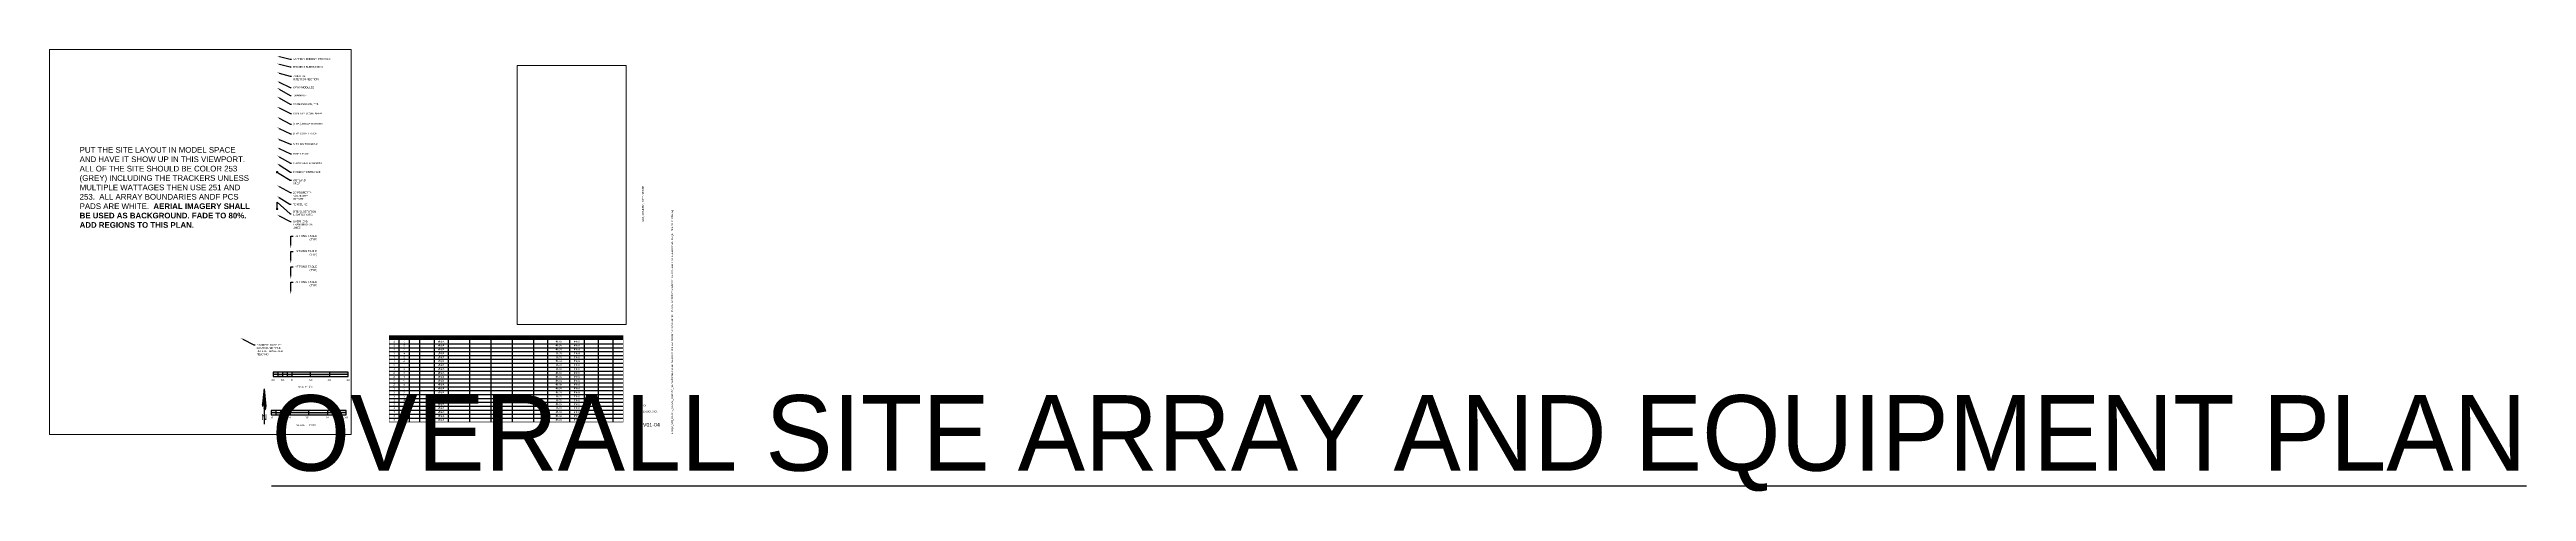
# Paper-space layout 'PV01-04 OVERALL SITE ARRAY AND EQUIPMENT PLAN' of a CAD drawing. Header units: feet. Extents: x 0 to 132, y -3 to 21.
import ezdxf
from ezdxf import colors
from ezdxf.entities.mleader import LeaderData, LeaderLine
from ezdxf.enums import TextEntityAlignment as Align
from ezdxf.math import Vec2, Vec3

# ---------------------------------------------------------------- set-up
doc = ezdxf.new("R2018")
doc.units = ezdxf.units.FT
doc.header["$MEASUREMENT"] = 0
for name, color, linetype in [('G-ANNO-REV1', 2, 'Continuous'), ('G-ANNO-TEXT', 1, 'Continuous'), ('G-ANNO-TTBL', 1, 'Continuous'), ('PV-AUTOTABLES', 7, 'Continuous')]:
    doc.layers.add(name, color=color, linetype=linetype)
doc.layers.add('G-NPLT', color=67, linetype='Continuous', plot=False)
doc.layers.add('VP', color=31, linetype='Continuous', plot=False)
doc.styles.add('NEI-A', font='arial.ttf')
doc.styles.get("Standard").update_dxf_attribs({"font": 'arial.ttf'})

# ---------------------------------------------------------------- blocks, each defined once
blk = doc.blocks.new('*A10')
at = {"layer": 'G-ANNO-REV1', "color": 7, "linetype": 'Continuous', "ltscale": 0.083333, "const_width": 0.0208}
blk.add_lwpolyline([(12.48, 0), (0, 0), (0, -4.6), (12.48, -4.6)], close=True, dxfattribs=at)
at = {"layer": 'G-ANNO-REV1', "color": 7, "linetype": 'Continuous', "ltscale": 0.083333}
for points in [[(0.52, 0), (0.52, -4.6)], [(1.07, 0), (1.07, -4.6)], [(1.62, 0), (1.62, -4.6)], [(2.39, 0), (2.39, -4.6)], [(3.15, 0), (3.15, -4.6)], [(4.28, 0), (4.28, -4.6)], [(5.42, 0), (5.42, -4.6)], [(6.55, 0), (6.55, -4.6)], [(7.69, 0), (7.69, -4.6)], [(8.45, 0), (8.45, -4.6)], [(9.62, 0), (9.62, -4.6)], [(10.39, 0), (10.39, -4.6)], [(11.15, 0), (11.15, -4.6)], [(11.92, 0), (11.92, -4.6)], [(0, -0.43), (12.48, -0.43)], [(0, -0.64), (12.48, -0.64)], [(0, -0.84), (12.48, -0.84)], [(0, -1.05), (12.48, -1.05)], [(0, -1.26), (12.48, -1.26)], [(0, -1.47), (12.48, -1.47)], [(0, -1.68), (12.48, -1.68)], [(0, -1.89), (12.48, -1.89)], [(0, -2.09), (12.48, -2.09)], [(0, -2.3), (12.48, -2.3)], [(0, -2.51), (12.48, -2.51)], [(0, -2.72), (12.48, -2.72)], [(0, -2.93), (12.48, -2.93)], [(0, -3.14), (12.48, -3.14)], [(0, -3.34), (12.48, -3.34)], [(0, -3.55), (12.48, -3.55)], [(0, -3.76), (12.48, -3.76)], [(0, -3.97), (12.48, -3.97)], [(0, -4.18), (12.48, -4.18)], [(0, -4.39), (12.48, -4.39)]]:
    blk.add_lwpolyline(points, dxfattribs=at)
at = {"layer": 'G-ANNO-REV1', "color": 7, "linetype": 'Continuous', "ltscale": 0.083333, "const_width": 0.0208}
blk.add_lwpolyline([(0, -0.22), (12.48, -0.22)], dxfattribs=at)
at = {"layer": 'G-ANNO-REV1', "color": 254, "true_color": 0xd0cece}
for points in [[(0, 0), (0.52, 0), (0, -0.22), (0.52, -0.22)], [(0.52, 0), (1.07, 0), (0.52, -0.22), (1.07, -0.22)], [(1.07, 0), (1.62, 0), (1.07, -0.22), (1.62, -0.22)], [(1.62, 0), (2.39, 0), (1.62, -0.22), (2.39, -0.22)], [(2.39, 0), (3.15, 0), (2.39, -0.22), (3.15, -0.22)], [(3.15, 0), (4.28, 0), (3.15, -0.22), (4.28, -0.22)], [(4.28, 0), (5.42, 0), (4.28, -0.22), (5.42, -0.22)], [(5.42, 0), (6.55, 0), (5.42, -0.22), (6.55, -0.22)], [(6.55, 0), (7.69, 0), (6.55, -0.22), (7.69, -0.22)], [(7.69, 0), (8.45, 0), (7.69, -0.22), (8.45, -0.22)], [(8.45, 0), (9.62, 0), (8.45, -0.22), (9.62, -0.22)], [(9.62, 0), (10.39, 0), (9.62, -0.22), (10.39, -0.22)], [(10.39, 0), (11.15, 0), (10.39, -0.22), (11.15, -0.22)], [(11.15, 0), (11.92, 0), (11.15, -0.22), (11.92, -0.22)], [(11.92, 0), (12.48, 0), (11.92, -0.22), (12.48, -0.22)]]:
    blk.add_solid(points, dxfattribs=at)
at = {"layer": 'G-ANNO-REV1', "color": 7, "char_height": 0.0993, "attachment_point": 5, "style": 'NEI-A'}
for s, insert in [('\\fCalibri|b1|i0|c0|p34;PCS#', (0.26, -0.11)), ('\\fCalibri|b0|i0|c0|p34;1', (0.26, -0.32)), ('\\fCalibri|b0|i0|c0|p34;1', (0.26, -0.53)), ('\\fCalibri|b0|i0|c0|p34;1', (0.26, -0.74)), ('\\fCalibri|b0|i0|c0|p34;1', (0.26, -0.95)), ('\\fCalibri|b0|i0|c0|p34;1', (0.26, -1.16)), ('\\fCalibri|b0|i0|c0|p34;1', (0.26, -1.36)), ('\\fCalibri|b1|i0|c0|p34;INV#', (0.8, -0.11)), ('\\fCalibri|b0|i0|c0|p34;2', (0.8, -0.53)), ('\\fCalibri|b0|i0|c0|p34;3', (0.8, -0.74)), ('\\fCalibri|b0|i0|c0|p34;4', (0.8, -0.95)), ('\\fCalibri|b0|i0|c0|p34;5', (0.8, -1.16)), ('\\fCalibri|b0|i0|c0|p34;6', (0.8, -1.36)), ('\\fCalibri|b0|i0|c0|p34;1', (0.8, -0.32)), ('\\fCalibri|b1|i0|c0|p34;CKT#', (1.35, -0.11)), ('\\fCalibri|b0|i0|c0|p34; ', (1.35, -0.32)), ('\\fCalibri|b0|i0|c0|p34; ', (1.35, -0.53)), ('\\fCalibri|b0|i0|c0|p34; ', (1.35, -0.74)), ('\\fCalibri|b0|i0|c0|p34; ', (1.35, -0.95)), ('\\fCalibri|b0|i0|c0|p34; ', (1.35, -1.16)), ('\\fCalibri|b1|i0|c0|p34;MODULE', (2.01, -0.11)), ('\\fCalibri|b0|i0|c0|p34; ', (2.01, -0.32)), ('\\fCalibri|b0|i0|c0|p34; ', (2.01, -0.53)), ('\\fCalibri|b0|i0|c0|p34; ', (2.01, -0.74)), ('\\fCalibri|b0|i0|c0|p34; ', (2.01, -0.95)), ('\\fCalibri|b0|i0|c0|p34; ', (2.01, -1.16)), ('\\fCalibri|b1|i0|c0|p34;BIN CLASS', (2.77, -0.11)), ('\\fCalibri|b0|i0|c0|p34;#N/A', (2.77, -0.32)), ('\\fCalibri|b0|i0|c0|p34;#N/A', (2.77, -0.53)), ('\\fCalibri|b0|i0|c0|p34;#N/A', (2.77, -0.74)), ('\\fCalibri|b0|i0|c0|p34;#N/A', (2.77, -0.95)), ('\\fCalibri|b0|i0|c0|p34;#N/A', (2.77, -1.16)), ('\\fCalibri|b0|i0|c0|p34;#N/A', (2.77, -1.36)), ('\\fCalibri|b1|i0|c0|p34;1 STRING TRKS.', (3.71, -0.11)), ('\\fCalibri|b0|i0|c0|p34; ', (3.71, -0.32)), ('\\fCalibri|b0|i0|c0|p34; ', (3.71, -0.53)), ('\\fCalibri|b0|i0|c0|p34; ', (3.71, -0.74)), ('\\fCalibri|b0|i0|c0|p34; ', (3.71, -0.95)), ('\\fCalibri|b0|i0|c0|p34; ', (3.71, -1.16)), ('\\fCalibri|b1|i0|c0|p34;2 STRING TRKS.', (4.85, -0.11)), ('\\fCalibri|b0|i0|c0|p34; ', (4.85, -0.32)), ('\\fCalibri|b0|i0|c0|p34; ', (4.85, -0.53)), ('\\fCalibri|b0|i0|c0|p34; ', (4.85, -0.74)), ('\\fCalibri|b0|i0|c0|p34; ', (4.85, -0.95)), ('\\fCalibri|b0|i0|c0|p34; ', (4.85, -1.16)), ('\\fCalibri|b1|i0|c0|p34;3 STRING TRKS.', (5.98, -0.11)), ('\\fCalibri|b0|i0|c0|p34; ', (5.98, -0.32)), ('\\fCalibri|b0|i0|c0|p34; ', (5.98, -0.53)), ('\\fCalibri|b0|i0|c0|p34; ', (5.98, -0.74)), ('\\fCalibri|b0|i0|c0|p34; ', (5.98, -0.95)), ('\\fCalibri|b0|i0|c0|p34; ', (5.98, -1.16)), ('\\fCalibri|b1|i0|c0|p34;4 STRING TRKS.', (7.12, -0.11)), ('\\fCalibri|b0|i0|c0|p34; ', (7.12, -0.32)), ('\\fCalibri|b0|i0|c0|p34; ', (7.12, -0.53)), ('\\fCalibri|b0|i0|c0|p34; ', (7.12, -0.74)), ('\\fCalibri|b0|i0|c0|p34; ', (7.12, -0.95)), ('\\fCalibri|b0|i0|c0|p34; ', (7.12, -1.16)), ('\\fCalibri|b1|i0|c0|p34;STRINGS', (8.07, -0.11)), ('\\fCalibri|b0|i0|c0|p34; ', (8.07, -0.32)), ('\\fCalibri|b0|i0|c0|p34; ', (8.07, -0.53)), ('\\fCalibri|b0|i0|c0|p34; ', (8.07, -0.74)), ('\\fCalibri|b0|i0|c0|p34; ', (8.07, -0.95)), ('\\fCalibri|b0|i0|c0|p34; ', (8.07, -1.16)), ('\\fCalibri|b1|i0|c0|p34;MODULE COUNT', (9.04, -0.11)), ('\\fCalibri|b0|i0|c0|p34;#N/A', (9.04, -0.32)), ('\\fCalibri|b0|i0|c0|p34;#N/A', (9.04, -0.53)), ('\\fCalibri|b0|i0|c0|p34;#N/A', (9.04, -0.74)), ('\\fCalibri|b0|i0|c0|p34;#N/A', (9.04, -0.95)), ('\\fCalibri|b0|i0|c0|p34;#N/A', (9.04, -1.16)), ('\\fCalibri|b0|i0|c0|p34;#N/A', (9.04, -1.36)), ('\\fCalibri|b1|i0|c0|p34;MWDC', (10.01, -0.11)), ('\\fCalibri|b0|i0|c0|p34;#N/A', (10.01, -0.32)), ('\\fCalibri|b0|i0|c0|p34;#N/A', (10.01, -0.53)), ('\\fCalibri|b0|i0|c0|p34;#N/A', (10.01, -0.74)), ('\\fCalibri|b0|i0|c0|p34;#N/A', (10.01, -0.95)), ('\\fCalibri|b0|i0|c0|p34;#N/A', (10.01, -1.16)), ('\\fCalibri|b0|i0|c0|p34;#N/A', (10.01, -1.36)), ('\\fCalibri|b1|i0|c0|p34;INV kVA', (10.77, -0.11)), ('\\fCalibri|b0|i0|c0|p34; ', (10.77, -0.32)), ('\\fCalibri|b0|i0|c0|p34; ', (10.77, -0.53)), ('\\fCalibri|b0|i0|c0|p34; ', (10.77, -0.74)), ('\\fCalibri|b0|i0|c0|p34; ', (10.77, -0.95)), ('\\fCalibri|b0|i0|c0|p34; ', (10.77, -1.16)), ('\\fCalibri|b1|i0|c0|p34;INV QTY.', (11.53, -0.11)), ('\\fCalibri|b1|i0|c0|p34;ILR', (12.2, -0.11)), ('\\fCalibri|b0|i0|c0|p34;2', (0.26, -1.57)), ('\\fCalibri|b0|i0|c0|p34;2', (0.26, -1.78)), ('\\fCalibri|b0|i0|c0|p34;2', (0.26, -1.99)), ('\\fCalibri|b0|i0|c0|p34;2', (0.26, -2.2)), ('\\fCalibri|b0|i0|c0|p34;2', (0.26, -2.41)), ('\\fCalibri|b0|i0|c0|p34;2', (0.26, -2.61)), ('\\fCalibri|b0|i0|c0|p34;2', (0.8, -1.78)), ('\\fCalibri|b0|i0|c0|p34;3', (0.8, -1.99)), ('\\fCalibri|b0|i0|c0|p34;4', (0.8, -2.2)), ('\\fCalibri|b0|i0|c0|p34;5', (0.8, -2.41)), ('\\fCalibri|b0|i0|c0|p34;6', (0.8, -2.61)), ('\\fCalibri|b0|i0|c0|p34;1', (0.8, -1.57)), ('\\fCalibri|b0|i0|c0|p34; ', (1.35, -1.36)), ('\\fCalibri|b0|i0|c0|p34; ', (1.35, -1.57)), ('\\fCalibri|b0|i0|c0|p34; ', (1.35, -1.78)), ('\\fCalibri|b0|i0|c0|p34; ', (1.35, -1.99)), ('\\fCalibri|b0|i0|c0|p34; ', (1.35, -2.2)), ('\\fCalibri|b0|i0|c0|p34; ', (1.35, -2.41)), ('\\fCalibri|b0|i0|c0|p34; ', (1.35, -2.61)), ('\\fCalibri|b0|i0|c0|p34; ', (2.01, -1.36)), ('\\fCalibri|b0|i0|c0|p34; ', (2.01, -1.57)), ('\\fCalibri|b0|i0|c0|p34; ', (2.01, -1.78)), ('\\fCalibri|b0|i0|c0|p34; ', (2.01, -1.99)), ('\\fCalibri|b0|i0|c0|p34; ', (2.01, -2.2)), ('\\fCalibri|b0|i0|c0|p34; ', (2.01, -2.41)), ('\\fCalibri|b0|i0|c0|p34; ', (2.01, -2.61)), ('\\fCalibri|b0|i0|c0|p34;#N/A', (2.77, -1.57)), ('\\fCalibri|b0|i0|c0|p34;#N/A', (2.77, -1.78)), ('\\fCalibri|b0|i0|c0|p34;#N/A', (2.77, -1.99)), ('\\fCalibri|b0|i0|c0|p34;#N/A', (2.77, -2.2)), ('\\fCalibri|b0|i0|c0|p34;#N/A', (2.77, -2.41)), ('\\fCalibri|b0|i0|c0|p34;#N/A', (2.77, -2.61)), ('\\fCalibri|b0|i0|c0|p34; ', (3.71, -1.36)), ('\\fCalibri|b0|i0|c0|p34; ', (3.71, -1.57)), ('\\fCalibri|b0|i0|c0|p34; ', (3.71, -1.78)), ('\\fCalibri|b0|i0|c0|p34; ', (3.71, -1.99)), ('\\fCalibri|b0|i0|c0|p34; ', (3.71, -2.2)), ('\\fCalibri|b0|i0|c0|p34; ', (3.71, -2.41)), ('\\fCalibri|b0|i0|c0|p34; ', (3.71, -2.61)), ('\\fCalibri|b0|i0|c0|p34; ', (4.85, -1.36)), ('\\fCalibri|b0|i0|c0|p34; ', (4.85, -1.57)), ('\\fCalibri|b0|i0|c0|p34; ', (4.85, -1.78)), ('\\fCalibri|b0|i0|c0|p34; ', (4.85, -1.99)), ('\\fCalibri|b0|i0|c0|p34; ', (4.85, -2.2)), ('\\fCalibri|b0|i0|c0|p34; ', (4.85, -2.41)), ('\\fCalibri|b0|i0|c0|p34; ', (4.85, -2.61)), ('\\fCalibri|b0|i0|c0|p34; ', (5.98, -1.36)), ('\\fCalibri|b0|i0|c0|p34; ', (5.98, -1.57)), ('\\fCalibri|b0|i0|c0|p34; ', (5.98, -1.78)), ('\\fCalibri|b0|i0|c0|p34; ', (5.98, -1.99)), ('\\fCalibri|b0|i0|c0|p34; ', (5.98, -2.2)), ('\\fCalibri|b0|i0|c0|p34; ', (5.98, -2.41)), ('\\fCalibri|b0|i0|c0|p34; ', (5.98, -2.61)), ('\\fCalibri|b0|i0|c0|p34; ', (7.12, -1.36)), ('\\fCalibri|b0|i0|c0|p34; ', (7.12, -1.57)), ('\\fCalibri|b0|i0|c0|p34; ', (7.12, -1.78)), ('\\fCalibri|b0|i0|c0|p34; ', (7.12, -1.99)), ('\\fCalibri|b0|i0|c0|p34; ', (7.12, -2.2)), ('\\fCalibri|b0|i0|c0|p34; ', (7.12, -2.41)), ('\\fCalibri|b0|i0|c0|p34; ', (7.12, -2.61)), ('\\fCalibri|b0|i0|c0|p34; ', (8.07, -1.36)), ('\\fCalibri|b0|i0|c0|p34; ', (8.07, -1.57)), ('\\fCalibri|b0|i0|c0|p34; ', (8.07, -1.78)), ('\\fCalibri|b0|i0|c0|p34; ', (8.07, -1.99)), ('\\fCalibri|b0|i0|c0|p34; ', (8.07, -2.2)), ('\\fCalibri|b0|i0|c0|p34; ', (8.07, -2.41)), ('\\fCalibri|b0|i0|c0|p34; ', (8.07, -2.61)), ('\\fCalibri|b0|i0|c0|p34;#N/A', (9.04, -1.57)), ('\\fCalibri|b0|i0|c0|p34;#N/A', (9.04, -1.78)), ('\\fCalibri|b0|i0|c0|p34;#N/A', (9.04, -1.99)), ('\\fCalibri|b0|i0|c0|p34;#N/A', (9.04, -2.2)), ('\\fCalibri|b0|i0|c0|p34;#N/A', (9.04, -2.41)), ('\\fCalibri|b0|i0|c0|p34;#N/A', (9.04, -2.61)), ('\\fCalibri|b0|i0|c0|p34;#N/A', (10.01, -1.57)), ('\\fCalibri|b0|i0|c0|p34;#N/A', (10.01, -1.78)), ('\\fCalibri|b0|i0|c0|p34;#N/A', (10.01, -1.99)), ('\\fCalibri|b0|i0|c0|p34;#N/A', (10.01, -2.2)), ('\\fCalibri|b0|i0|c0|p34;#N/A', (10.01, -2.41)), ('\\fCalibri|b0|i0|c0|p34;#N/A', (10.01, -2.61)), ('\\fCalibri|b0|i0|c0|p34; ', (10.77, -1.36)), ('\\fCalibri|b0|i0|c0|p34; ', (10.77, -1.57)), ('\\fCalibri|b0|i0|c0|p34; ', (10.77, -1.78)), ('\\fCalibri|b0|i0|c0|p34; ', (10.77, -1.99)), ('\\fCalibri|b0|i0|c0|p34; ', (10.77, -2.2)), ('\\fCalibri|b0|i0|c0|p34; ', (10.77, -2.41)), ('\\fCalibri|b0|i0|c0|p34; ', (10.77, -2.61)), ('\\fCalibri|b0|i0|c0|p34;3', (0.26, -2.82)), ('\\fCalibri|b0|i0|c0|p34;3', (0.26, -3.03)), ('\\fCalibri|b0|i0|c0|p34;3', (0.26, -3.24)), ('\\fCalibri|b0|i0|c0|p34;3', (0.26, -3.45)), ('\\fCalibri|b0|i0|c0|p34;3', (0.26, -3.66)), ('\\fCalibri|b0|i0|c0|p34;3', (0.26, -3.86)), ('\\fCalibri|b0|i0|c0|p34;2', (0.8, -3.03)), ('\\fCalibri|b0|i0|c0|p34;3', (0.8, -3.24)), ('\\fCalibri|b0|i0|c0|p34;4', (0.8, -3.45)), ('\\fCalibri|b0|i0|c0|p34;5', (0.8, -3.66)), ('\\fCalibri|b0|i0|c0|p34;6', (0.8, -3.86)), ('\\fCalibri|b0|i0|c0|p34;1', (0.8, -2.82)), ('\\fCalibri|b0|i0|c0|p34; ', (1.35, -2.82)), ('\\fCalibri|b0|i0|c0|p34; ', (1.35, -3.03)), ('\\fCalibri|b0|i0|c0|p34; ', (1.35, -3.24)), ('\\fCalibri|b0|i0|c0|p34; ', (1.35, -3.45)), ('\\fCalibri|b0|i0|c0|p34; ', (1.35, -3.66)), ('\\fCalibri|b0|i0|c0|p34; ', (1.35, -3.86)), ('\\fCalibri|b0|i0|c0|p34; ', (2.01, -2.82)), ('\\fCalibri|b0|i0|c0|p34; ', (2.01, -3.03)), ('\\fCalibri|b0|i0|c0|p34; ', (2.01, -3.24)), ('\\fCalibri|b0|i0|c0|p34; ', (2.01, -3.45)), ('\\fCalibri|b0|i0|c0|p34; ', (2.01, -3.66)), ('\\fCalibri|b0|i0|c0|p34; ', (2.01, -3.86)), ('\\fCalibri|b0|i0|c0|p34;#N/A', (2.77, -2.82)), ('\\fCalibri|b0|i0|c0|p34;#N/A', (2.77, -3.03)), ('\\fCalibri|b0|i0|c0|p34;#N/A', (2.77, -3.24)), ('\\fCalibri|b0|i0|c0|p34;#N/A', (2.77, -3.45)), ('\\fCalibri|b0|i0|c0|p34;#N/A', (2.77, -3.66)), ('\\fCalibri|b0|i0|c0|p34;#N/A', (2.77, -3.86)), ('\\fCalibri|b0|i0|c0|p34; ', (3.71, -2.82)), ('\\fCalibri|b0|i0|c0|p34; ', (3.71, -3.03)), ('\\fCalibri|b0|i0|c0|p34; ', (3.71, -3.24)), ('\\fCalibri|b0|i0|c0|p34; ', (3.71, -3.45)), ('\\fCalibri|b0|i0|c0|p34; ', (3.71, -3.66)), ('\\fCalibri|b0|i0|c0|p34; ', (3.71, -3.86)), ('\\fCalibri|b0|i0|c0|p34; ', (4.85, -2.82)), ('\\fCalibri|b0|i0|c0|p34; ', (4.85, -3.03)), ('\\fCalibri|b0|i0|c0|p34; ', (4.85, -3.24)), ('\\fCalibri|b0|i0|c0|p34; ', (4.85, -3.45)), ('\\fCalibri|b0|i0|c0|p34; ', (4.85, -3.66)), ('\\fCalibri|b0|i0|c0|p34; ', (4.85, -3.86)), ('\\fCalibri|b0|i0|c0|p34; ', (5.98, -2.82)), ('\\fCalibri|b0|i0|c0|p34; ', (5.98, -3.03)), ('\\fCalibri|b0|i0|c0|p34; ', (5.98, -3.24)), ('\\fCalibri|b0|i0|c0|p34; ', (5.98, -3.45)), ('\\fCalibri|b0|i0|c0|p34; ', (5.98, -3.66)), ('\\fCalibri|b0|i0|c0|p34; ', (5.98, -3.86)), ('\\fCalibri|b0|i0|c0|p34; ', (7.12, -2.82)), ('\\fCalibri|b0|i0|c0|p34; ', (7.12, -3.03)), ('\\fCalibri|b0|i0|c0|p34; ', (7.12, -3.24)), ('\\fCalibri|b0|i0|c0|p34; ', (7.12, -3.45)), ('\\fCalibri|b0|i0|c0|p34; ', (7.12, -3.66)), ('\\fCalibri|b0|i0|c0|p34; ', (7.12, -3.86)), ('\\fCalibri|b0|i0|c0|p34; ', (8.07, -2.82)), ('\\fCalibri|b0|i0|c0|p34; ', (8.07, -3.03)), ('\\fCalibri|b0|i0|c0|p34; ', (8.07, -3.24)), ('\\fCalibri|b0|i0|c0|p34; ', (8.07, -3.45)), ('\\fCalibri|b0|i0|c0|p34; ', (8.07, -3.66)), ('\\fCalibri|b0|i0|c0|p34; ', (8.07, -3.86)), ('\\fCalibri|b0|i0|c0|p34;#N/A', (9.04, -2.82)), ('\\fCalibri|b0|i0|c0|p34;#N/A', (9.04, -3.03)), ('\\fCalibri|b0|i0|c0|p34;#N/A', (9.04, -3.24)), ('\\fCalibri|b0|i0|c0|p34;#N/A', (9.04, -3.45)), ('\\fCalibri|b0|i0|c0|p34;#N/A', (9.04, -3.66)), ('\\fCalibri|b0|i0|c0|p34;#N/A', (9.04, -3.86)), ('\\fCalibri|b0|i0|c0|p34;#N/A', (10.01, -2.82)), ('\\fCalibri|b0|i0|c0|p34;#N/A', (10.01, -3.03)), ('\\fCalibri|b0|i0|c0|p34;#N/A', (10.01, -3.24)), ('\\fCalibri|b0|i0|c0|p34;#N/A', (10.01, -3.45)), ('\\fCalibri|b0|i0|c0|p34;#N/A', (10.01, -3.66)), ('\\fCalibri|b0|i0|c0|p34;#N/A', (10.01, -3.86)), ('\\fCalibri|b0|i0|c0|p34; ', (10.77, -2.82)), ('\\fCalibri|b0|i0|c0|p34; ', (10.77, -3.03)), ('\\fCalibri|b0|i0|c0|p34; ', (10.77, -3.24)), ('\\fCalibri|b0|i0|c0|p34; ', (10.77, -3.45)), ('\\fCalibri|b0|i0|c0|p34; ', (10.77, -3.66)), ('\\fCalibri|b0|i0|c0|p34; ', (10.77, -3.86)), ('\\fCalibri|b0|i0|c0|p34;4', (0.26, -4.07)), ('\\fCalibri|b0|i0|c0|p34;4', (0.26, -4.28)), ('\\fCalibri|b0|i0|c0|p34;4', (0.26, -4.49)), ('\\fCalibri|b0|i0|c0|p34;2', (0.8, -4.28)), ('\\fCalibri|b0|i0|c0|p34;3', (0.8, -4.49)), ('\\fCalibri|b0|i0|c0|p34;1', (0.8, -4.07)), ('\\fCalibri|b0|i0|c0|p34; ', (1.35, -4.07)), ('\\fCalibri|b0|i0|c0|p34; ', (1.35, -4.28)), ('\\fCalibri|b0|i0|c0|p34; ', (1.35, -4.49)), ('\\fCalibri|b0|i0|c0|p34; ', (2.01, -4.07)), ('\\fCalibri|b0|i0|c0|p34; ', (2.01, -4.28)), ('\\fCalibri|b0|i0|c0|p34; ', (2.01, -4.49)), ('\\fCalibri|b0|i0|c0|p34;#N/A', (2.77, -4.07)), ('\\fCalibri|b0|i0|c0|p34;#N/A', (2.77, -4.28)), ('\\fCalibri|b0|i0|c0|p34;#N/A', (2.77, -4.49)), ('\\fCalibri|b0|i0|c0|p34; ', (3.71, -4.07)), ('\\fCalibri|b0|i0|c0|p34; ', (3.71, -4.28)), ('\\fCalibri|b0|i0|c0|p34; ', (3.71, -4.49)), ('\\fCalibri|b0|i0|c0|p34; ', (4.85, -4.07)), ('\\fCalibri|b0|i0|c0|p34; ', (4.85, -4.28)), ('\\fCalibri|b0|i0|c0|p34; ', (4.85, -4.49)), ('\\fCalibri|b0|i0|c0|p34; ', (5.98, -4.07)), ('\\fCalibri|b0|i0|c0|p34; ', (5.98, -4.28)), ('\\fCalibri|b0|i0|c0|p34; ', (5.98, -4.49)), ('\\fCalibri|b0|i0|c0|p34; ', (7.12, -4.07)), ('\\fCalibri|b0|i0|c0|p34; ', (7.12, -4.28)), ('\\fCalibri|b0|i0|c0|p34; ', (7.12, -4.49)), ('\\fCalibri|b0|i0|c0|p34; ', (8.07, -4.07)), ('\\fCalibri|b0|i0|c0|p34; ', (8.07, -4.28)), ('\\fCalibri|b0|i0|c0|p34; ', (8.07, -4.49)), ('\\fCalibri|b0|i0|c0|p34;#N/A', (9.04, -4.07)), ('\\fCalibri|b0|i0|c0|p34;#N/A', (9.04, -4.28)), ('\\fCalibri|b0|i0|c0|p34;#N/A', (9.04, -4.49)), ('\\fCalibri|b0|i0|c0|p34;#N/A', (10.01, -4.07)), ('\\fCalibri|b0|i0|c0|p34;#N/A', (10.01, -4.28)), ('\\fCalibri|b0|i0|c0|p34;#N/A', (10.01, -4.49)), ('\\fCalibri|b0|i0|c0|p34; ', (10.77, -4.07)), ('\\fCalibri|b0|i0|c0|p34; ', (10.77, -4.28)), ('\\fCalibri|b0|i0|c0|p34; ', (10.77, -4.49))]:
    blk.add_mtext(s, dxfattribs=dict(at, insert=insert))
blk = doc.blocks.new('_Dot')
at = {"color": 0, "linetype": 'ByBlock', "lineweight": -2}
blk.add_line((-0.5, 0), (-1, 0), dxfattribs=at)
at = {"color": 0, "linetype": 'ByBlock', "const_width": 0.5}
blk.add_lwpolyline([(-0.25, 0, 1), (0.25, 0, 1)], format="xyb", close=True, dxfattribs=at)
blk = doc.blocks.new('TITLE NAME W_O SCALE')
at = {"lineweight": 30, "flags": 104}
blk.add_attdef('TITLE_NAME', text='', height=0.2, dxfattribs=at).set_placement((-0.03, 0.21), align=Align.BOTTOM_LEFT)
at = {"style": 'NEI-A'}
for tag, p in [('SCALE:', (0, 0)), ('1"_=_', (0.56, 0))]:
    blk.add_attdef(tag, text='', height=0.1, dxfattribs=at).set_placement(p, align=Align.BOTTOM_LEFT)
blk = doc.blocks.new('SUB_BLOCK-SCALE_1')
h = blk.add_hatch(color=256)
h.dxf.hatch_style = 1
h.paths.add_polyline_path([(-2, 0.12), (-2, 0), (-1.75, 0), (-1.75, 0.12)])
h.paths.add_polyline_path([(-1.75, 0), (-1.75, -0.12), (-1.5, -0.12), (-1.5, 0)])
h.paths.add_polyline_path([(-1.25, 0.12), (-1.5, 0.12), (-1.5, 0), (-1.25, 0)])
h.paths.add_polyline_path([(-1.25, 0), (-1.25, -0.12), (-1, -0.12), (-1, 0)])
h.paths.add_polyline_path([(0, 0), (0, 0.12), (-1, 0.12), (-1, 0)])
h.paths.add_polyline_path([(1, -0.12), (1, 0), (0, 0), (0, -0.12)])
h.paths.add_polyline_path([(1, 0.12), (1, 0), (2, 0), (2, 0.12)])
for p, q in [((-2, 0), (2, 0)), ((-1.75, 0.12), (-1.75, -0.12)), ((-1.5, 0.12), (-1.5, -0.12)), ((-1.25, 0.12), (-1.25, -0.12)), ((-1, 0.12), (-1, -0.12)), ((0, -0.12), (0, 0.12))]:
    blk.add_line(p, q)
at = {"color": 0, "linetype": 'ByBlock', "lineweight": -2}
blk.add_line((1, 0.12), (1, -0.12), dxfattribs=at)
blk.add_lwpolyline([(-2, 0.12), (-2, -0.12), (2, -0.12), (2, 0.12)], close=True, dxfattribs=at)
at = {"insert": (-0.66, -0.67), "char_height": 0.1, "width": 0.4822, "attachment_point": 4, "style": 'NEI-A'}
blk.add_mtext('\\pxql;SCALE:', dxfattribs=at)
at = {"linetype": 'ByBlock', "lineweight": -2, "style": 'NEI-A', "flags": 8}
for tag, p in [('#1', (-2, -0.26)), ('#2', (-1.5, -0.26)), ('#3', (-1, -0.26)), ('#4', (0, -0.26)), ('#5', (1, -0.26)), ('#6', (2, -0.26))]:
    blk.add_attdef(tag, text='', height=0.1, dxfattribs=at).set_placement(p, align=Align.MIDDLE_CENTER)
blk.add_attdef('SCALE', text='', height=0.1, dxfattribs=at).set_placement((0, -0.67), align=Align.MIDDLE_LEFT)
blk = doc.blocks.new('*U13')
ref = blk.add_blockref('SUB_BLOCK-SCALE_1', (0, 0))
ref.add_attrib('#1', "10'", dxfattribs={"linetype": 'ByBlock', "lineweight": -2, "height": 0.1, "style": 'NEI-A', "flags": 8}).set_placement((-2, -0.26), align=Align.MIDDLE)
ref.add_attrib('#2', "5'", dxfattribs={"linetype": 'ByBlock', "lineweight": -2, "height": 0.1, "style": 'NEI-A', "flags": 8}).set_placement((-1.5, -0.26), align=Align.MIDDLE)
ref.add_attrib('#3', '0', dxfattribs={"linetype": 'ByBlock', "lineweight": -2, "height": 0.1, "style": 'NEI-A', "flags": 8}).set_placement((-1, -0.26), align=Align.MIDDLE)
ref.add_attrib('#4', "10'", dxfattribs={"linetype": 'ByBlock', "lineweight": -2, "height": 0.1, "style": 'NEI-A', "flags": 8}).set_placement((-0.09, -0.26), align=Align.MIDDLE)
ref.add_attrib('#5', "20'", dxfattribs={"linetype": 'ByBlock', "lineweight": -2, "height": 0.1, "style": 'NEI-A', "flags": 8}).set_placement((1, -0.26), align=Align.MIDDLE)
ref.add_attrib('#6', "30'", dxfattribs={"linetype": 'ByBlock', "lineweight": -2, "height": 0.1, "style": 'NEI-A', "flags": 8}).set_placement((2, -0.26), align=Align.MIDDLE)
ref.add_attrib('SCALE', '1"=10\'', dxfattribs={"linetype": 'ByBlock', "lineweight": -2, "height": 0.1, "style": 'NEI-A', "flags": 8}).set_placement((0, -0.67), align=Align.MIDDLE_LEFT)
blk = doc.blocks.new('NORTH ARROW VERTICAL')
h = blk.add_hatch()
h.set_pattern_fill('ANSI31', color=0, scale=0.01, style=0)
h.paths.add_polyline_path([(-0.029, 0.337, -0.067391), (-0.022, 0.357, -0.104279), (-0.011, 0.371, -0.174286), (0, 0.375), (0, 0.625)])
h.paths.add_polyline_path([(0.031, 0.312), (0.029, 0.337, 0.067391), (0.022, 0.357, 0.104279), (0.011, 0.371, 0.174286), (0, 0.375), (0, 0.25, 0.174286), (0.011, 0.254, 0.104279), (0.022, 0.268, 0.065115), (0.029, 0.287, 0.051264)])
at = {"color": 0}
for p, q in [((0, 0.625), (-0.031, 0.312)), ((0, 0.625), (0.031, 0.312)), ((0, 0.625), (0, 0.375)), ((0, 0.375), (0, 0.25)), ((0, 0.25), (0, 0))]:
    blk.add_line(p, q, dxfattribs=at)
for points in [[(0, 0.375, 0.174286), (-0.011, 0.371, 0.104279), (-0.022, 0.357, 0.065115), (-0.029, 0.338, 0.051264), (-0.031, 0.312, 0.051264)], [(0.031, 0.312, 0.051264), (0.029, 0.338, 0.065115), (0.022, 0.357, 0.104279), (0.011, 0.371, 0.174286), (0, 0.375, 0.174286)], [(0, 0.25, 0.174286), (0.011, 0.254, 0.104279), (0.022, 0.268, 0.065115), (0.029, 0.287, 0.051264), (0.031, 0.312, 0.051264)]]:
    blk.add_lwpolyline(points, format="xyb", dxfattribs=at)
at = {"color": 0, "style": 'NEI-A', "width": 0.85}
blk.add_text('N', height=0.1, dxfattribs=at).set_placement((0, 0.122), align=Align.MIDDLE)

psp = doc.layouts.new('PV01-04 OVERALL SITE ARRAY AND EQUIPMENT PLAN')

# ---------------------------------------------------------------- block references
at = {"layer": 'G-ANNO-TEXT'}
ref = psp.add_blockref('SUB_BLOCK-SCALE_1', (13.93, 3.2), dxfattribs=at)
ref.add_attrib('#1', 'XX', dxfattribs={"layer": '0', "linetype": 'ByBlock', "lineweight": -2, "height": 0.1, "style": 'NEI-A'}).set_placement((11.93, 2.95), align=Align.TOP_CENTER)
ref.add_attrib('#2', 'XX', dxfattribs={"layer": '0', "linetype": 'ByBlock', "lineweight": -2, "height": 0.1, "style": 'NEI-A'}).set_placement((12.43, 2.95), align=Align.TOP_CENTER)
ref.add_attrib('#3', '0', dxfattribs={"layer": '0', "linetype": 'ByBlock', "lineweight": -2, "height": 0.1, "style": 'NEI-A'}).set_placement((12.93, 2.95), align=Align.TOP_CENTER)
ref.add_attrib('#4', 'XX', dxfattribs={"layer": '0', "linetype": 'ByBlock', "lineweight": -2, "height": 0.1, "style": 'NEI-A'}).set_placement((13.93, 2.95), align=Align.TOP_CENTER)
ref.add_attrib('#5', 'XX', dxfattribs={"layer": '0', "linetype": 'ByBlock', "lineweight": -2, "height": 0.1, "style": 'NEI-A'}).set_placement((14.93, 2.95), align=Align.TOP_CENTER)
ref.add_attrib('#6', 'XX', dxfattribs={"layer": '0', "linetype": 'ByBlock', "lineweight": -2, "height": 0.1, "style": 'NEI-A'}).set_placement((15.93, 2.95), align=Align.TOP_CENTER)
ref.add_attrib('SCALE', '1"=', dxfattribs={"layer": '0', "linetype": 'ByBlock', "lineweight": -2, "height": 0.1, "style": 'NEI-A'}).set_placement((13.93, 2.54), align=Align.MIDDLE)
at = {"layer": 'G-ANNO-TEXT', "xscale": 3, "yscale": 3, "zscale": 3}
psp.add_blockref('NORTH ARROW VERTICAL', (11.45, 0.55), dxfattribs=at)
at = {"layer": 'G-ANNO-TEXT'}
ref = psp.add_blockref('TITLE NAME W_O SCALE', (10.94, 2.38), dxfattribs=at)
lines = psp.add_mtext('{\\LOVERALL SITE ARRAY AND EQUIPMENT PLAN}', dxfattribs={"layer": '0', "insert": (11.85, 2.09), "char_height": 4.0255, "attachment_point": 1})
ref.add_attrib('TITLE_NAME', '', (11.85, 2.09)).embed_mtext(lines)
psp.add_blockref('*U13', (13.83, 1.16), dxfattribs=at)
at = {"layer": 'PV-AUTOTABLES'}
psp.add_blockref('*A10', (18.12, 5.26), dxfattribs=at)

# ---------------------------------------------------------------- texts
at = {"layer": 'G-ANNO-TTBL', "style": 'NEI-A'}
psp.add_text('XXX, COUNTY , CITY, STATE', height=0.1, rotation=90, dxfattribs=at).set_placement((31.66, 12.27), align=Align.MIDDLE)
for s, width, insert, char_height, attachment_point in [('[XX/XX/XX]', 0.8548, (31.15, 1.52), 0.1, 4), ('PV01-04', 1.7218, (32.01, 0.51), 0.2, 5), ('[XXXX.XXX]', 0.8548, (32.07, 1.2), 0.1, 5)]:
    psp.add_mtext_dynamic_manual_height_columns(s, width=width, gutter_width=0.5, heights=[0], dxfattribs=dict(at, insert=insert, char_height=char_height, attachment_point=attachment_point))
at = {"layer": 'G-NPLT', "insert": (1.61, 15.31), "char_height": 0.3, "width": 9.1702, "attachment_point": 1, "style": 'NEI-A'}
psp.add_mtext('PUT THE SITE LAYOUT IN MODEL SPACE AND HAVE IT SHOW UP IN THIS VIEWPORT. ALL OF THE SITE SHOULD BE COLOR 253 (GREY) INCLUDING THE TRACKERS UNLESS MULTIPLE WATTAGES THEN USE 251 AND 253.  ALL ARRAY BOUNDARIES ANDF PCS PADS ARE WHITE.  {\\fArial|b1|i0|c0|p34;AERIAL IMAGERY SHALL BE USED AS BACKGROUND. FADE TO 80%. ADD REGIONS TO THIS PLAN.}', dxfattribs=at)
at = {"layer": 'G-NPLT', "insert": (33.16, 0.01), "char_height": 0.1, "width": 13.9717, "attachment_point": 1, "rotation": 90, "style": 'NEI-A'}
psp.add_mtext('H:\\\\Ops_Std_Dev\\\\PS_Solar\\\\4_DWGs\\\\2_NEI\\\\Solar\\\\NEI STANDARD PV SOLAR DRAWINGS\\\\WORKING IN\\\\PV Electrical\\\\22 x 34\\\\PV01-04 OVERALL SITE ARRAY AND EQUIPMENT PLAN.dwg', dxfattribs=at)

# ---------------------------------------------------------------- leaders
at = {"layer": 'G-ANNO-TEXT'}
ml = psp.add_multileader_mtext('Standard', dxfattribs=at)
ml.set_content('BATTERY ENERGY STORAGE', color=256, style='NEI-A')
ml.set_leader_properties()
ml.build(insert=Vec2(0, 0))
ml.multileader.update_dxf_attribs({"dogleg_length": 0.0625, "arrow_head_size": 0.125})
ctx = ml.context
ctx.base_point, ctx.char_height, ctx.arrow_head_size, ctx.landing_gap_size, ctx.plane_origin = Vec3(12.9, 20), 0.1, 0.125, 0.09, Vec3(11.6, 19.08)
notes = []
notes.append((ctx, [(0, (1, 1, 0), (12.84, 20), (1, 0), 0.0625, [(0, [(12.14, 20.17)], 0, [])])]))
ctx.mtext.insert, ctx.mtext.width, ctx.mtext.flow_direction = Vec3(12.99, 20.05), 2.0138, 5
ml = psp.add_multileader_mtext('Standard', dxfattribs=at)
ml.set_content('PROJECT SUBSTATION', color=256, style='NEI-A')
ml.set_leader_properties()
ml.build(insert=Vec2(0, 0))
ml.multileader.update_dxf_attribs({"dogleg_length": 0.0625, "arrow_head_size": 0.125})
ctx = ml.context
ctx.base_point, ctx.char_height, ctx.arrow_head_size, ctx.landing_gap_size, ctx.plane_origin = Vec3(12.89, 19.58), 0.1, 0.125, 0.09, Vec3(12.53, 18.69)
notes.append((ctx, [(0, (1, 1, 0), (12.83, 19.58), (1, 0), 0.0625, [(0, [(12.14, 19.75)], 0, [])])]))
ctx.mtext.insert, ctx.mtext.width, ctx.mtext.flow_direction = Vec3(12.98, 19.63), 1.573, 5
ml = psp.add_multileader_mtext('Standard', dxfattribs=at)
ml.set_content('POINT OF INTERCONNECTION', color=256, style='NEI-A')
ml.set_leader_properties()
ml.build(insert=Vec2(0, 0))
ml.multileader.update_dxf_attribs({"dogleg_length": 0.0625, "arrow_head_size": 0.125})
ctx = ml.context
ctx.base_point, ctx.char_height, ctx.arrow_head_size, ctx.landing_gap_size, ctx.plane_origin = Vec3(12.9, 19.08), 0.1, 0.125, 0.09, Vec3(12.53, 18.2)
notes.append((ctx, [(0, (1, 1, 0), (12.84, 19.08), (1, 0), 0.0625, [(0, [(12.14, 19.29)], 0, [])])]))
ctx.mtext.insert, ctx.mtext.width, ctx.mtext.flow_direction = Vec3(12.99, 19.14), 1.573, 5
ml = psp.add_multileader_mtext('Standard', dxfattribs=at)
ml.set_content('XXXW MODULES', color=256, style='NEI-A')
ml.set_leader_properties()
ml.build(insert=Vec2(0, 0))
ml.multileader.update_dxf_attribs({"dogleg_length": 0.0625, "arrow_head_size": 0.125})
ctx = ml.context
ctx.base_point, ctx.char_height, ctx.arrow_head_size, ctx.landing_gap_size, ctx.plane_origin = Vec3(12.89, 18.49), 0.1, 0.125, 0.09, Vec3(12.59, 16.29)
notes.append((ctx, [(0, (1, 1, 0), (12.83, 18.49), (1, 0), 0.0625, [(0, [(12.14, 18.82)], 0, [])])]))
ctx.mtext.insert, ctx.mtext.width, ctx.mtext.flow_direction = Vec3(12.98, 18.54), 1.0883, 5
ml = psp.add_multileader_mtext('Standard', dxfattribs=at)
ml.set_content('DRAINAGE', color=256, style='NEI-A')
ml.set_leader_properties()
ml.build(insert=Vec2(0, 0))
ml.multileader.update_dxf_attribs({"dogleg_length": 0.0625, "arrow_head_size": 0.125})
ctx = ml.context
ctx.base_point, ctx.char_height, ctx.arrow_head_size, ctx.landing_gap_size, ctx.plane_origin = Vec3(12.9, 18.06), 0.1, 0.125, 0.09, Vec3(12.53, 17.18)
notes.append((ctx, [(0, (1, 1, 0), (12.83, 18.06), (1, 0), 0.0625, [(0, [(12.14, 18.46)], 0, [])])]))
ctx.mtext.insert, ctx.mtext.width, ctx.mtext.flow_direction = Vec3(12.99, 18.11), 1.573, 5
ml = psp.add_multileader_mtext('Standard', dxfattribs=at)
ml.set_content('ACCESS ROAD, TYP', color=256, style='NEI-A')
ml.set_leader_properties()
ml.build(insert=Vec2(0, 0))
ml.multileader.update_dxf_attribs({"dogleg_length": 0.0625, "arrow_head_size": 0.125})
ctx = ml.context
ctx.base_point, ctx.char_height, ctx.arrow_head_size, ctx.landing_gap_size, ctx.plane_origin = Vec3(12.9, 17.59), 0.1, 0.125, 0.09, Vec3(12.54, 16.71)
notes.append((ctx, [(0, (1, 1, 0), (12.84, 17.59), (1, 0), 0.0625, [(0, [(12.14, 18)], 0, [])])]))
ctx.mtext.insert, ctx.mtext.width, ctx.mtext.flow_direction = Vec3(12.99, 17.65), 1.573, 5
ml = psp.add_multileader_mtext('Standard', dxfattribs=at)
ml.set_content('O&M LAY-DOWN AREA', color=256, style='NEI-A')
ml.set_leader_properties()
ml.build(insert=Vec2(0, 0))
ml.multileader.update_dxf_attribs({"dogleg_length": 0.0625, "arrow_head_size": 0.125})
ctx = ml.context
ctx.base_point, ctx.char_height, ctx.arrow_head_size, ctx.landing_gap_size, ctx.plane_origin = Vec3(12.91, 17.1), 0.1, 0.125, 0.09, Vec3(12.54, 16.22)
notes.append((ctx, [(0, (1, 1, 0), (12.85, 17.1), (1, 0), 0.0625, [(0, [(12.14, 17.45)], 0, [])])]))
ctx.mtext.insert, ctx.mtext.width, ctx.mtext.flow_direction = Vec3(13, 17.15), 1.573, 5
ml = psp.add_multileader_mtext('Standard', dxfattribs=at)
ml.set_content('(TYP.) ARRAY BORDER', color=256, style='NEI-A')
ml.set_leader_properties()
ml.build(insert=Vec2(0, 0))
ml.multileader.update_dxf_attribs({"dogleg_length": 0.0625, "arrow_head_size": 0.125})
ctx = ml.context
ctx.base_point, ctx.char_height, ctx.arrow_head_size, ctx.landing_gap_size, ctx.plane_origin = Vec3(12.91, 16.53), 0.1, 0.125, 0.09, Vec3(12.54, 15.65)
notes.append((ctx, [(0, (1, 1, 0), (12.85, 16.53), (1, 0), 0.0625, [(0, [(12.14, 16.91)], 0, [])])]))
ctx.mtext.insert, ctx.mtext.width, ctx.mtext.flow_direction = Vec3(13, 16.6), 1.573, 5
ml = psp.add_multileader_mtext('Standard', dxfattribs=at)
ml.set_content('(TYP.) SITE FENCE', color=256, style='NEI-A')
ml.set_leader_properties()
ml.build(insert=Vec2(0, 0))
ml.multileader.update_dxf_attribs({"dogleg_length": 0.0625, "arrow_head_size": 0.125})
ctx = ml.context
ctx.base_point, ctx.char_height, ctx.arrow_head_size, ctx.landing_gap_size, ctx.plane_origin = Vec3(12.91, 16.02), 0.1, 0.125, 0.09, Vec3(12.54, 15.13)
notes.append((ctx, [(0, (1, 1, 0), (12.85, 16.02), (1, 0), 0.0625, [(0, [(12.14, 16.36)], 0, [])])]))
ctx.mtext.insert, ctx.mtext.width, ctx.mtext.flow_direction = Vec3(13, 16.08), 1.573, 5
ml = psp.add_multileader_mtext('Standard', dxfattribs=at)
ml.set_content('SITE SWITCHGEAR', color=256, style='NEI-A')
ml.set_leader_properties()
ml.build(insert=Vec2(0, 0))
ml.multileader.update_dxf_attribs({"dogleg_length": 0.0625, "arrow_head_size": 0.125})
ctx = ml.context
ctx.base_point, ctx.char_height, ctx.arrow_head_size, ctx.landing_gap_size, ctx.plane_origin = Vec3(12.91, 15.47), 0.1, 0.125, 0.09, Vec3(12.54, 14.59)
notes.append((ctx, [(0, (1, 1, 0), (12.85, 15.47), (1, 0), 0.0625, [(0, [(12.14, 15.77)], 0, [])])]))
ctx.mtext.insert, ctx.mtext.width, ctx.mtext.flow_direction = Vec3(13, 15.52), 1.573, 5
ml = psp.add_multileader_mtext('Standard', dxfattribs=at)
ml.set_content('RISER POLE', color=256, style='NEI-A')
ml.set_leader_properties()
ml.build(insert=Vec2(0, 0))
ml.multileader.update_dxf_attribs({"dogleg_length": 0.0625, "arrow_head_size": 0.125})
ctx = ml.context
ctx.base_point, ctx.char_height, ctx.arrow_head_size, ctx.landing_gap_size, ctx.plane_origin = Vec3(12.91, 14.95), 0.1, 0.125, 0.09, Vec3(12.54, 14.07)
notes.append((ctx, [(0, (1, 1, 0), (12.85, 14.95), (1, 0), 0.0625, [(0, [(12.14, 15.29)], 0, [])])]))
ctx.mtext.insert, ctx.mtext.width, ctx.mtext.flow_direction = Vec3(13, 15), 1.573, 5
ml = psp.add_multileader_mtext('Standard', dxfattribs=at)
ml.set_content('PROPOSED ROADWAY', color=256, style='NEI-A')
ml.set_leader_properties()
ml.build(insert=Vec2(0, 0))
ml.multileader.update_dxf_attribs({"dogleg_length": 0.0625, "arrow_head_size": 0.125})
ctx = ml.context
ctx.base_point, ctx.char_height, ctx.arrow_head_size, ctx.landing_gap_size, ctx.plane_origin = Vec3(12.91, 14.45), 0.1, 0.125, 0.09, Vec3(12.54, 13.56)
notes.append((ctx, [(0, (1, 1, 0), (12.85, 14.45), (1, 0), 0.0625, [(0, [(12.14, 14.86)], 0, [])])]))
ctx.mtext.insert, ctx.mtext.width, ctx.mtext.flow_direction = Vec3(13, 14.5), 1.573, 5
ml = psp.add_multileader_mtext('Standard', dxfattribs=at)
ml.set_content('PROJECT ENTRANCE', color=256, style='NEI-A')
ml.set_leader_properties()
ml.build(insert=Vec2(0, 0))
ml.multileader.update_dxf_attribs({"dogleg_length": 0.0625, "arrow_head_size": 0.125})
ctx = ml.context
ctx.base_point, ctx.char_height, ctx.arrow_head_size, ctx.landing_gap_size, ctx.plane_origin = Vec3(12.91, 13.98), 0.1, 0.125, 0.09, Vec3(12.54, 13.1)
notes.append((ctx, [(0, (1, 1, 0), (12.85, 13.98), (1, 0), 0.0625, [(0, [(12.14, 14.43)], 0, [])])]))
ctx.mtext.insert, ctx.mtext.width, ctx.mtext.flow_direction = Vec3(13, 14.03), 1.573, 5
ml = psp.add_multileader_mtext('Standard', dxfattribs=at)
ml.set_content('\\pxsm1;SITE SUBSTATION \\P& SWITCHYARD', color=256, style='NEI-A')
ml.set_leader_properties(color=256, linetype='ByLayer', lineweight=-1)
ml.set_arrow_properties(name='DOT')
ml.build(insert=Vec2(0, 0))
ml.multileader.update_dxf_attribs({"text_left_attachment_type": 2, "text_right_attachment_type": 2, "dogleg_length": 0.0625, "arrow_head_size": 0.125})
ctx = ml.context
ctx.base_point, ctx.char_height, ctx.arrow_head_size, ctx.landing_gap_size, ctx.plane_origin = Vec3(12.89, 11.76), 0.1, 0.125, 0.09, Vec3(4.82, 20.08)
ctx.left_attachment, ctx.right_attachment = 2, 2
notes.append((ctx, [(1, (1, 1, 0), (12.83, 11.76), (1, 0), 0.0625, [(0, [(12.14, 12.01), (12.14, 12.38)], 0, [])])]))
ctx.mtext.insert, ctx.mtext.width, ctx.mtext.flow_direction = Vec3(12.98, 11.92), 1.348, 5
ctx.mtext.has_bg_fill, ctx.mtext.bg_color, ctx.mtext.bg_scale_factor, ctx.mtext.bg_transparency, ctx.mtext.use_window_bg_color = 1, -1027028792, 1.5, 0, 1
at = {"layer": 'G-NPLT'}
ml = psp.add_multileader_mtext('Standard', dxfattribs=at)
ml.set_content('EXAMPLE.MAKE VP GO AROUND TITLE DELETE THIS AFTER READING', color=256, style='NEI-A')
ml.set_leader_properties()
ml.build(insert=Vec2(0, 0))
ml.multileader.update_dxf_attribs({"dogleg_length": 0.0625, "arrow_head_size": 0.125})
ctx = ml.context
ctx.base_point, ctx.char_height, ctx.arrow_head_size, ctx.landing_gap_size, ctx.plane_origin = Vec3(10.96, 4.77), 0.1, 0.125, 0.09, Vec3(10.41, 3.47)
notes.append((ctx, [(0, (1, 1, 0), (10.9, 4.77), (1, 0), 0.0625, [(0, [(10.2, 5.13)], 0, [])])]))
ctx.mtext.insert, ctx.mtext.width, ctx.mtext.flow_direction = Vec3(11.05, 4.82), 1.3996, 5
for ctx, leaders in notes:
    for number, flags, end, landing, length, lines in leaders:
        leader = LeaderData()
        leader.index, (leader.has_last_leader_line, leader.has_dogleg_vector, leader.attachment_direction) = number, flags
        leader.last_leader_point, leader.dogleg_vector, leader.dogleg_length = Vec3(end), Vec3(landing), length
        for number, points, colour, breaks in lines:
            line = LeaderLine()
            line.index, line.vertices, line.color, line.breaks = number, Vec3.list(points), colors.encode_raw_color(colour), breaks
            leader.lines.append(line)
        ctx.leaders.append(leader)

# ---------------------------------------------------------------- viewports
at = {"layer": 'VP'}
psp.add_viewport(center=(27.85, 12.76), size=(5.8, 13.807), view_center_point=(52.03, 9.77), view_height=13.807, status=3, dxfattribs=at)

# ---------------------------------------------------------------- next in the draw order: leaders
at = {"layer": 'G-ANNO-TEXT'}
ml = psp.add_multileader_mtext('Standard', dxfattribs=at)
ml.set_content("\\pxsm1,ql;20' PROPERTY BOUNDARY\\POFFSET", color=256, style='NEI-A')
ml.set_leader_properties()
ml.build(insert=Vec2(0, 0))
ml.multileader.update_dxf_attribs({"dogleg_length": 0.0625, "arrow_head_size": 0.125})
ctx = ml.context
ctx.base_point, ctx.char_height, ctx.arrow_head_size, ctx.landing_gap_size, ctx.plane_origin = Vec3(12.9, 12.88), 0.1, 0.125, 0.09, Vec3(9.52, 22.09)
notes = []
notes.append((ctx, [(1, (1, 1, 0), (12.84, 12.88), (1, 0), 0.0625, [(1, [(12.14, 13.27)], 0, [])])]))
ctx.mtext.insert, ctx.mtext.width, ctx.mtext.flow_direction = Vec3(12.99, 12.93), 1.0823, 5
ml = psp.add_multileader_mtext('Standard', dxfattribs=at)
ml.set_content('\\pxsm1;FENCELINE', color=256, style='NEI-A')
ml.set_leader_properties()
ml.build(insert=Vec2(0, 0))
ml.multileader.update_dxf_attribs({"dogleg_length": 0.0625, "arrow_head_size": 0.125})
ctx = ml.context
ctx.base_point, ctx.char_height, ctx.arrow_head_size, ctx.landing_gap_size, ctx.plane_origin = Vec3(12.88, 12.26), 0.1, 0.125, 0.09, Vec3(10.49, 20.19)
notes.append((ctx, [(1, (1, 1, 0), (12.82, 12.26), (1, 0), 0.0625, [(1, [(12.14, 12.69)], 0, [])])]))
ctx.mtext.insert, ctx.mtext.width, ctx.mtext.flow_direction = Vec3(12.97, 12.31), 0.8661, 5
ml = psp.add_multileader_mtext('Standard', dxfattribs=at)
ml.set_content('OVERHEAD TRANSMISSION LINES', color=256, style='NEI-A')
ml.set_leader_properties()
ml.build(insert=Vec2(0, 0))
ml.multileader.update_dxf_attribs({"dogleg_length": 0.0625, "arrow_head_size": 0.125})
ctx = ml.context
ctx.base_point, ctx.char_height, ctx.arrow_head_size, ctx.landing_gap_size, ctx.plane_origin = Vec3(12.9, 11.35), 0.1, 0.125, 0.09, Vec3(12.35, 10.05)
notes.append((ctx, [(0, (1, 1, 0), (12.83, 11.35), (1, 0), 0.0625, [(0, [(12.14, 11.71)], 0, [])])]))
ctx.mtext.insert, ctx.mtext.width, ctx.mtext.flow_direction = Vec3(12.99, 11.4), 0.8947, 5
for ctx, leaders in notes:
    for number, flags, end, landing, length, lines in leaders:
        leader = LeaderData()
        leader.index, (leader.has_last_leader_line, leader.has_dogleg_vector, leader.attachment_direction) = number, flags
        leader.last_leader_point, leader.dogleg_vector, leader.dogleg_length = Vec3(end), Vec3(landing), length
        for number, points, colour, breaks in lines:
            line = LeaderLine()
            line.index, line.vertices, line.color, line.breaks = number, Vec3.list(points), colors.encode_raw_color(colour), breaks
            leader.lines.append(line)
        ctx.leaders.append(leader)

# ---------------------------------------------------------------- next in the draw order: leaders
ml = psp.add_multileader_mtext('Standard', dxfattribs=at)
ml.set_content('WETLAND AREA', color=256, style='NEI-A')
ml.set_leader_properties(color=256, linetype='ByLayer', lineweight=-1)
ml.set_arrow_properties(name='DOT')
ml.build(insert=Vec2(0, 0))
ml.multileader.update_dxf_attribs({"text_right_attachment_type": 6, "dogleg_length": 0.0625, "arrow_head_size": 0.125})
ctx = ml.context
ctx.base_point, ctx.char_height, ctx.arrow_head_size, ctx.landing_gap_size, ctx.plane_origin = Vec3(12.9, 13.54), 0.1, 0.125, 0.09, Vec3(-25.57, -43.01)
ctx.right_attachment = 6
notes = []
notes.append((ctx, [(0, (1, 1, 0), (12.84, 13.54), (1, 0), 0.0625, [(0, [(12.14, 13.97)], 0, [])])]))
ctx.mtext.insert, ctx.mtext.width, ctx.mtext.flow_direction = Vec3(12.99, 13.59), 0.4557, 5
ctx.mtext.has_bg_fill, ctx.mtext.bg_color, ctx.mtext.bg_scale_factor, ctx.mtext.bg_transparency, ctx.mtext.use_window_bg_color = 1, -1027028792, 1.5, 0, 1
ml = psp.add_multileader_mtext('Standard', dxfattribs=at)
ml.set_content('\\pxqr;\xa0-STRING TABLE\\P(TYP) ', color=256, style='NEI-A')
ml.set_leader_properties()
ml.build(insert=Vec2(0, 0))
ml.multileader.update_dxf_attribs({"dogleg_length": 0.125, "arrow_head_size": 0.18})
ctx = ml.context
ctx.base_point, ctx.char_height, ctx.arrow_head_size, ctx.landing_gap_size, ctx.plane_origin = Vec3(12.99, 10.56), 0.1094, 0.18, 0.09, Vec3(18.13, 10.68)
ctx.text_align_type = 2
notes.append((ctx, [(1, (1, 1, 0), (12.87, 10.56), (1, 0), 0.125, [(0, [(12.87, 9.92)], 0, [])])]))
ctx.mtext.insert, ctx.mtext.width, ctx.mtext.defined_height, ctx.mtext.alignment, ctx.mtext.flow_direction = Vec3(14.27, 10.63), 1.4209, 0.506, 3, 5
ctx.mtext.has_bg_fill, ctx.mtext.bg_color, ctx.mtext.bg_scale_factor, ctx.mtext.bg_transparency, ctx.mtext.use_window_bg_color = 1, -1027028792, 1.5, 0, 1
for ctx, leaders in notes:
    for number, flags, end, landing, length, lines in leaders:
        leader = LeaderData()
        leader.index, (leader.has_last_leader_line, leader.has_dogleg_vector, leader.attachment_direction) = number, flags
        leader.last_leader_point, leader.dogleg_vector, leader.dogleg_length = Vec3(end), Vec3(landing), length
        for number, points, colour, breaks in lines:
            line = LeaderLine()
            line.index, line.vertices, line.color, line.breaks = number, Vec3.list(points), colors.encode_raw_color(colour), breaks
            leader.lines.append(line)
        ctx.leaders.append(leader)

# ---------------------------------------------------------------- next in the draw order: leaders
ml = psp.add_multileader_mtext('Standard', dxfattribs=at)
ml.set_content('\\pxqr;\xa0-STRING TABLE\\P(TYP) ', color=256, style='NEI-A')
ml.set_leader_properties()
ml.build(insert=Vec2(0, 0))
ml.multileader.update_dxf_attribs({"dogleg_length": 0.125, "arrow_head_size": 0.18})
ctx = ml.context
ctx.base_point, ctx.char_height, ctx.arrow_head_size, ctx.landing_gap_size, ctx.plane_origin = Vec3(12.99, 9.75), 0.1094, 0.18, 0.09, Vec3(18.13, 9.87)
ctx.text_align_type = 2
notes = []
notes.append((ctx, [(1, (1, 1, 0), (12.87, 9.75), (1, 0), 0.125, [(0, [(12.87, 9.11)], 0, [])])]))
ctx.mtext.insert, ctx.mtext.width, ctx.mtext.defined_height, ctx.mtext.alignment, ctx.mtext.flow_direction = Vec3(14.27, 9.82), 1.4209, 0.506, 3, 5
ctx.mtext.has_bg_fill, ctx.mtext.bg_color, ctx.mtext.bg_scale_factor, ctx.mtext.bg_transparency, ctx.mtext.use_window_bg_color = 1, -1027028792, 1.5, 0, 1
for ctx, leaders in notes:
    for number, flags, end, landing, length, lines in leaders:
        leader = LeaderData()
        leader.index, (leader.has_last_leader_line, leader.has_dogleg_vector, leader.attachment_direction) = number, flags
        leader.last_leader_point, leader.dogleg_vector, leader.dogleg_length = Vec3(end), Vec3(landing), length
        for number, points, colour, breaks in lines:
            line = LeaderLine()
            line.index, line.vertices, line.color, line.breaks = number, Vec3.list(points), colors.encode_raw_color(colour), breaks
            leader.lines.append(line)
        ctx.leaders.append(leader)

# ---------------------------------------------------------------- next in the draw order: leaders
ml = psp.add_multileader_mtext('Standard', dxfattribs=at)
ml.set_content('\\pxqr;\xa0-STRING TABLE\\P(TYP) ', color=256, style='NEI-A')
ml.set_leader_properties()
ml.build(insert=Vec2(0, 0))
ml.multileader.update_dxf_attribs({"dogleg_length": 0.125, "arrow_head_size": 0.18})
ctx = ml.context
ctx.base_point, ctx.char_height, ctx.arrow_head_size, ctx.landing_gap_size, ctx.plane_origin = Vec3(12.99, 8.92), 0.1094, 0.18, 0.09, Vec3(18.13, 9.04)
ctx.text_align_type = 2
notes = []
notes.append((ctx, [(1, (1, 1, 0), (12.87, 8.92), (1, 0), 0.125, [(0, [(12.87, 8.28)], 0, [])])]))
ctx.mtext.insert, ctx.mtext.width, ctx.mtext.defined_height, ctx.mtext.alignment, ctx.mtext.flow_direction = Vec3(14.27, 8.99), 1.4209, 0.506, 3, 5
ctx.mtext.has_bg_fill, ctx.mtext.bg_color, ctx.mtext.bg_scale_factor, ctx.mtext.bg_transparency, ctx.mtext.use_window_bg_color = 1, -1027028792, 1.5, 0, 1
for ctx, leaders in notes:
    for number, flags, end, landing, length, lines in leaders:
        leader = LeaderData()
        leader.index, (leader.has_last_leader_line, leader.has_dogleg_vector, leader.attachment_direction) = number, flags
        leader.last_leader_point, leader.dogleg_vector, leader.dogleg_length = Vec3(end), Vec3(landing), length
        for number, points, colour, breaks in lines:
            line = LeaderLine()
            line.index, line.vertices, line.color, line.breaks = number, Vec3.list(points), colors.encode_raw_color(colour), breaks
            leader.lines.append(line)
        ctx.leaders.append(leader)

# ---------------------------------------------------------------- next in the draw order: leaders
ml = psp.add_multileader_mtext('Standard', dxfattribs=at)
ml.set_content('\\pxqr;\xa0-STRING TABLE\\P(TYP) ', color=256, style='NEI-A')
ml.set_leader_properties()
ml.build(insert=Vec2(0, 0))
ml.multileader.update_dxf_attribs({"dogleg_length": 0.125, "arrow_head_size": 0.18})
ctx = ml.context
ctx.base_point, ctx.char_height, ctx.arrow_head_size, ctx.landing_gap_size, ctx.plane_origin = Vec3(12.99, 8.11), 0.1094, 0.18, 0.09, Vec3(18.13, 8.23)
ctx.text_align_type = 2
notes = []
notes.append((ctx, [(1, (1, 1, 0), (12.87, 8.11), (1, 0), 0.125, [(0, [(12.87, 7.47)], 0, [])])]))
ctx.mtext.insert, ctx.mtext.width, ctx.mtext.defined_height, ctx.mtext.alignment, ctx.mtext.flow_direction = Vec3(14.27, 8.18), 1.4209, 0.506, 3, 5
ctx.mtext.has_bg_fill, ctx.mtext.bg_color, ctx.mtext.bg_scale_factor, ctx.mtext.bg_transparency, ctx.mtext.use_window_bg_color = 1, -1027028792, 1.5, 0, 1
for ctx, leaders in notes:
    for number, flags, end, landing, length, lines in leaders:
        leader = LeaderData()
        leader.index, (leader.has_last_leader_line, leader.has_dogleg_vector, leader.attachment_direction) = number, flags
        leader.last_leader_point, leader.dogleg_vector, leader.dogleg_length = Vec3(end), Vec3(landing), length
        for number, points, colour, breaks in lines:
            line = LeaderLine()
            line.index, line.vertices, line.color, line.breaks = number, Vec3.list(points), colors.encode_raw_color(colour), breaks
            leader.lines.append(line)
        ctx.leaders.append(leader)

# ---------------------------------------------------------------- next in the draw order: viewports
at = {"layer": 'VP'}
psp.add_viewport(center=(8.05, 10.25), size=(16.09, 20.505), view_center_point=(2406615.67, 1594012.72), view_height=42918.698, dxfattribs=at)

doc.saveas('drawing.dxf')
